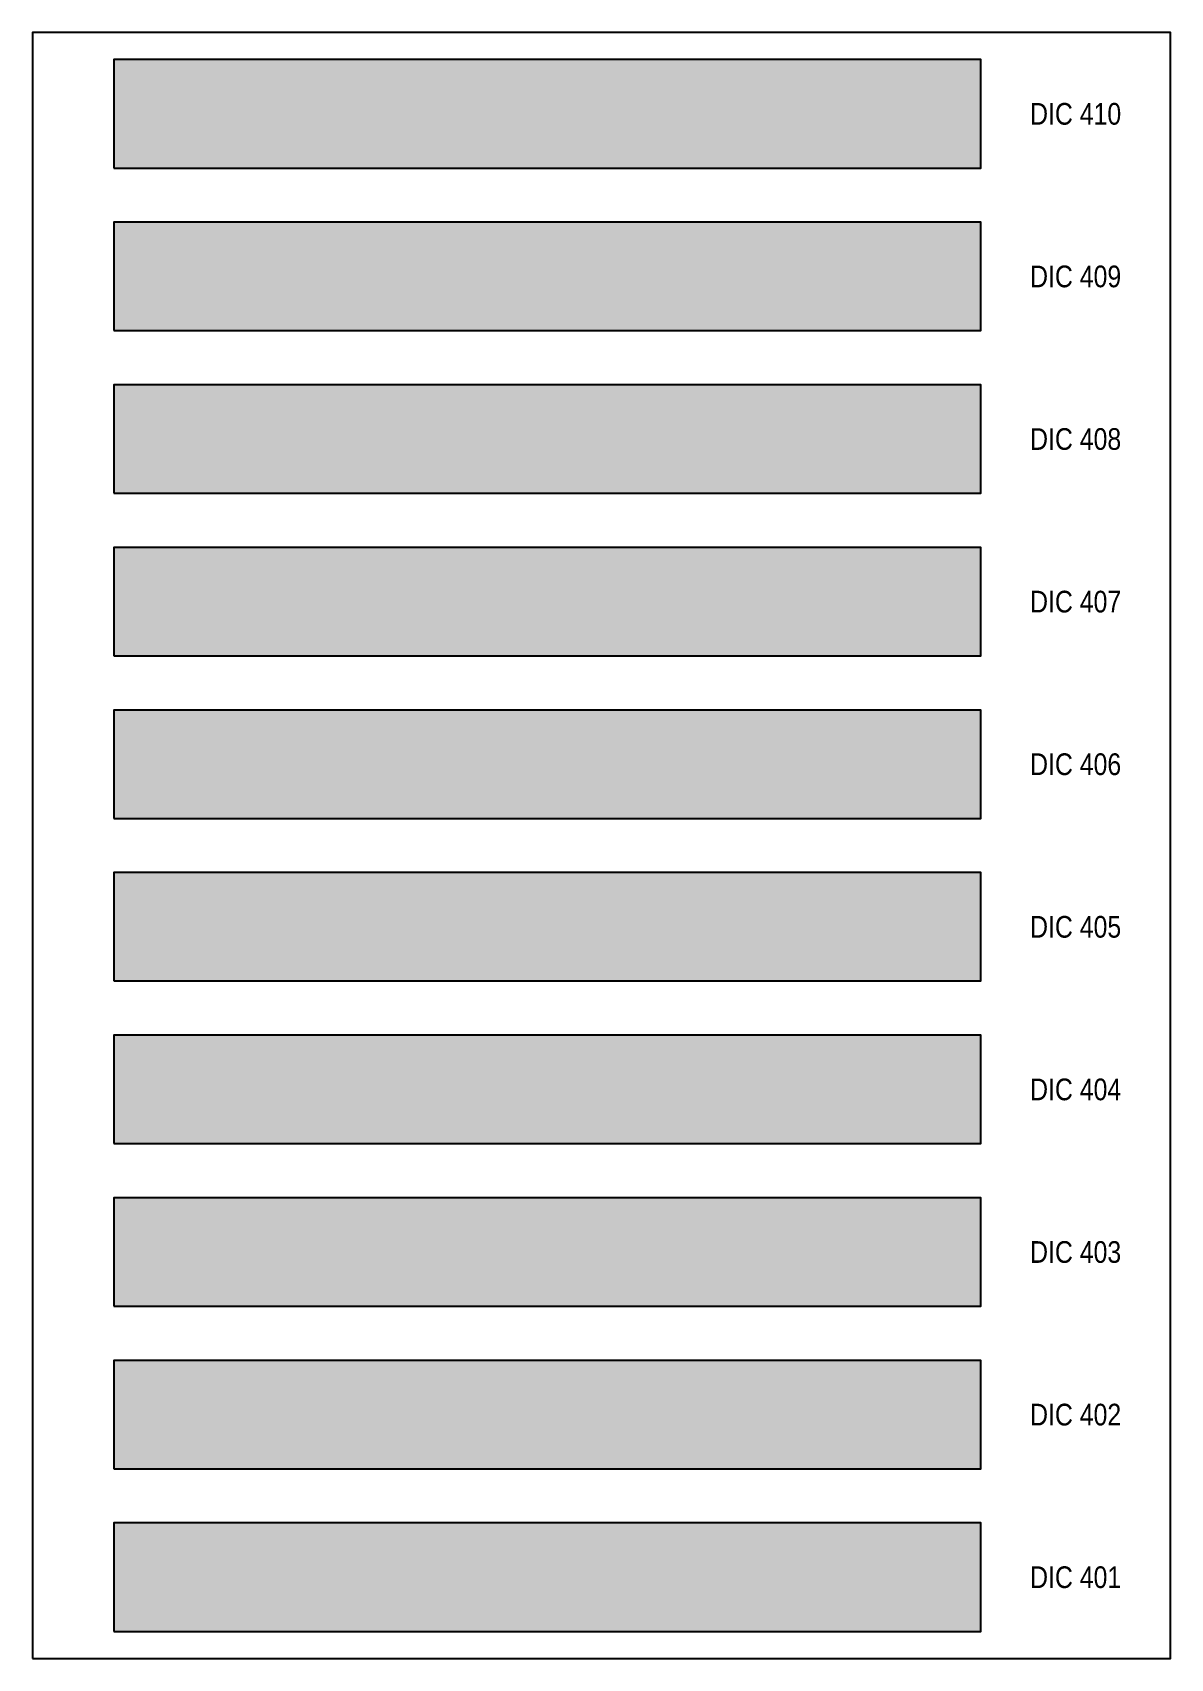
# Model space of a CAD drawing. Header units: millimetres. Extents: x -813692 to 807431, y 0 to 1813163.
# Drawn here: x 0 to 210, y 12000 to 12300 of the extents above; entities that cross this region are included whole.
import ezdxf
from ezdxf.enums import TextEntityAlignment as Align

# ---------------------------------------------------------------- set-up
doc = ezdxf.new("R2010")
doc.units = ezdxf.units.MM
doc.styles.get("Standard").update_dxf_attribs({"font": 'ARIALN.TTF'})

msp = doc.modelspace()

# ---------------------------------------------------------------- texts
at = {"layer": 'Defpoints', "color": 7, "ltscale": 100}
for s, p in [('DIC 410', (192.5, 12285)), ('DIC 409', (192.5, 12255)), ('DIC 408', (192.5, 12225)), ('DIC 407', (192.5, 12195)), ('DIC 406', (192.5, 12165)), ('DIC 405', (192.5, 12135)), ('DIC 404', (192.5, 12105)), ('DIC 403', (192.5, 12075)), ('DIC 402', (192.5, 12045)), ('DIC 401', (192.5, 12015))]:
    msp.add_text(s, height=4, dxfattribs=at).set_placement(p, align=Align.MIDDLE)

# ---------------------------------------------------------------- hatches: boundary and pattern name
at = {"layer": 'Defpoints', "ltscale": 100, "true_color": 0x004961}
msp.add_hatch(color=138, dxfattribs=at).paths.add_polyline_path([(15, 12275), (175, 12275), (175, 12295), (15, 12295)])
at = {"layer": 'Defpoints', "ltscale": 100, "true_color": 0x004a5e}
msp.add_hatch(color=138, dxfattribs=at).paths.add_polyline_path([(15, 12245), (175, 12245), (175, 12265), (15, 12265)])
at = {"layer": 'Defpoints', "ltscale": 100, "true_color": 0x006066}
msp.add_hatch(color=146, dxfattribs=at).paths.add_polyline_path([(15, 12215), (175, 12215), (175, 12235), (15, 12235)])
at = {"layer": 'Defpoints', "ltscale": 100, "true_color": 0x20686f}
msp.add_hatch(color=147, dxfattribs=at).paths.add_polyline_path([(15, 12185), (175, 12185), (175, 12205), (15, 12205)])
at = {"layer": 'Defpoints', "ltscale": 100, "true_color": 0x38757d}
msp.add_hatch(color=147, dxfattribs=at).paths.add_polyline_path([(15, 12155), (175, 12155), (175, 12175), (15, 12175)])
at = {"layer": 'Defpoints', "ltscale": 100, "true_color": 0x408d87}
msp.add_hatch(color=137, dxfattribs=at).paths.add_polyline_path([(15, 12125), (175, 12125), (175, 12145), (15, 12145)])
at = {"layer": 'Defpoints', "ltscale": 100, "true_color": 0x6bab9b}
msp.add_hatch(color=113, dxfattribs=at).paths.add_polyline_path([(15, 12095), (175, 12095), (175, 12115), (15, 12115)])
at = {"layer": 'Defpoints', "ltscale": 100, "true_color": 0x599c84}
msp.add_hatch(color=125, dxfattribs=at).paths.add_polyline_path([(15, 12065), (175, 12065), (175, 12085), (15, 12085)])
at = {"layer": 'Defpoints', "ltscale": 100, "true_color": 0x368a82}
msp.add_hatch(color=137, dxfattribs=at).paths.add_polyline_path([(15, 12035), (175, 12035), (175, 12055), (15, 12055)])
at = {"layer": 'Defpoints', "ltscale": 100, "true_color": 0x41817c}
msp.add_hatch(color=137, dxfattribs=at).paths.add_polyline_path([(15, 12005), (175, 12005), (175, 12025), (15, 12025)])

# ---------------------------------------------------------------- linework, layer by layer
at = {"layer": 'Defpoints', "color": 7, "ltscale": 100}
msp.add_lwpolyline([(0, 12000), (210, 12000), (210, 12300), (0, 12300)], close=True, dxfattribs=at)
msp.add_lwpolyline([(0, 12000), (210, 12000), (210, 12300), (0, 12300)], close=True, dxfattribs=at)
at = {"layer": 'Defpoints', "color": 138, "ltscale": 100, "true_color": 0x004961}
msp.add_lwpolyline([(15, 12275), (175, 12275), (175, 12295), (15, 12295)], close=True, dxfattribs=at)
at = {"layer": 'Defpoints', "color": 138, "ltscale": 100, "true_color": 0x004a5e}
msp.add_lwpolyline([(15, 12245), (175, 12245), (175, 12265), (15, 12265)], close=True, dxfattribs=at)
at = {"layer": 'Defpoints', "color": 146, "ltscale": 100, "true_color": 0x006066}
msp.add_lwpolyline([(15, 12215), (175, 12215), (175, 12235), (15, 12235)], close=True, dxfattribs=at)
at = {"layer": 'Defpoints', "color": 147, "ltscale": 100, "true_color": 0x20686f}
msp.add_lwpolyline([(15, 12185), (175, 12185), (175, 12205), (15, 12205)], close=True, dxfattribs=at)
at = {"layer": 'Defpoints', "color": 147, "ltscale": 100, "true_color": 0x38757d}
msp.add_lwpolyline([(15, 12155), (175, 12155), (175, 12175), (15, 12175)], close=True, dxfattribs=at)
at = {"layer": 'Defpoints', "color": 137, "ltscale": 100, "true_color": 0x408d87}
msp.add_lwpolyline([(15, 12125), (175, 12125), (175, 12145), (15, 12145)], close=True, dxfattribs=at)
at = {"layer": 'Defpoints', "color": 113, "ltscale": 100, "true_color": 0x6bab9b}
msp.add_lwpolyline([(15, 12095), (175, 12095), (175, 12115), (15, 12115)], close=True, dxfattribs=at)
at = {"layer": 'Defpoints', "color": 125, "ltscale": 100, "true_color": 0x599c84}
msp.add_lwpolyline([(15, 12065), (175, 12065), (175, 12085), (15, 12085)], close=True, dxfattribs=at)
at = {"layer": 'Defpoints', "color": 137, "ltscale": 100, "true_color": 0x368a82}
msp.add_lwpolyline([(15, 12035), (175, 12035), (175, 12055), (15, 12055)], close=True, dxfattribs=at)
at = {"layer": 'Defpoints', "color": 137, "ltscale": 100, "true_color": 0x41817c}
msp.add_lwpolyline([(15, 12005), (175, 12005), (175, 12025), (15, 12025)], close=True, dxfattribs=at)

msp.set_redraw_order([(e.dxf.handle, doc.entitydb.next_handle()) for e in msp.query("TEXT MTEXT ATTDEF DIMENSION ARC_DIMENSION")])  # texts and dimensions are drawn at this point

doc.saveas('drawing.dxf')
